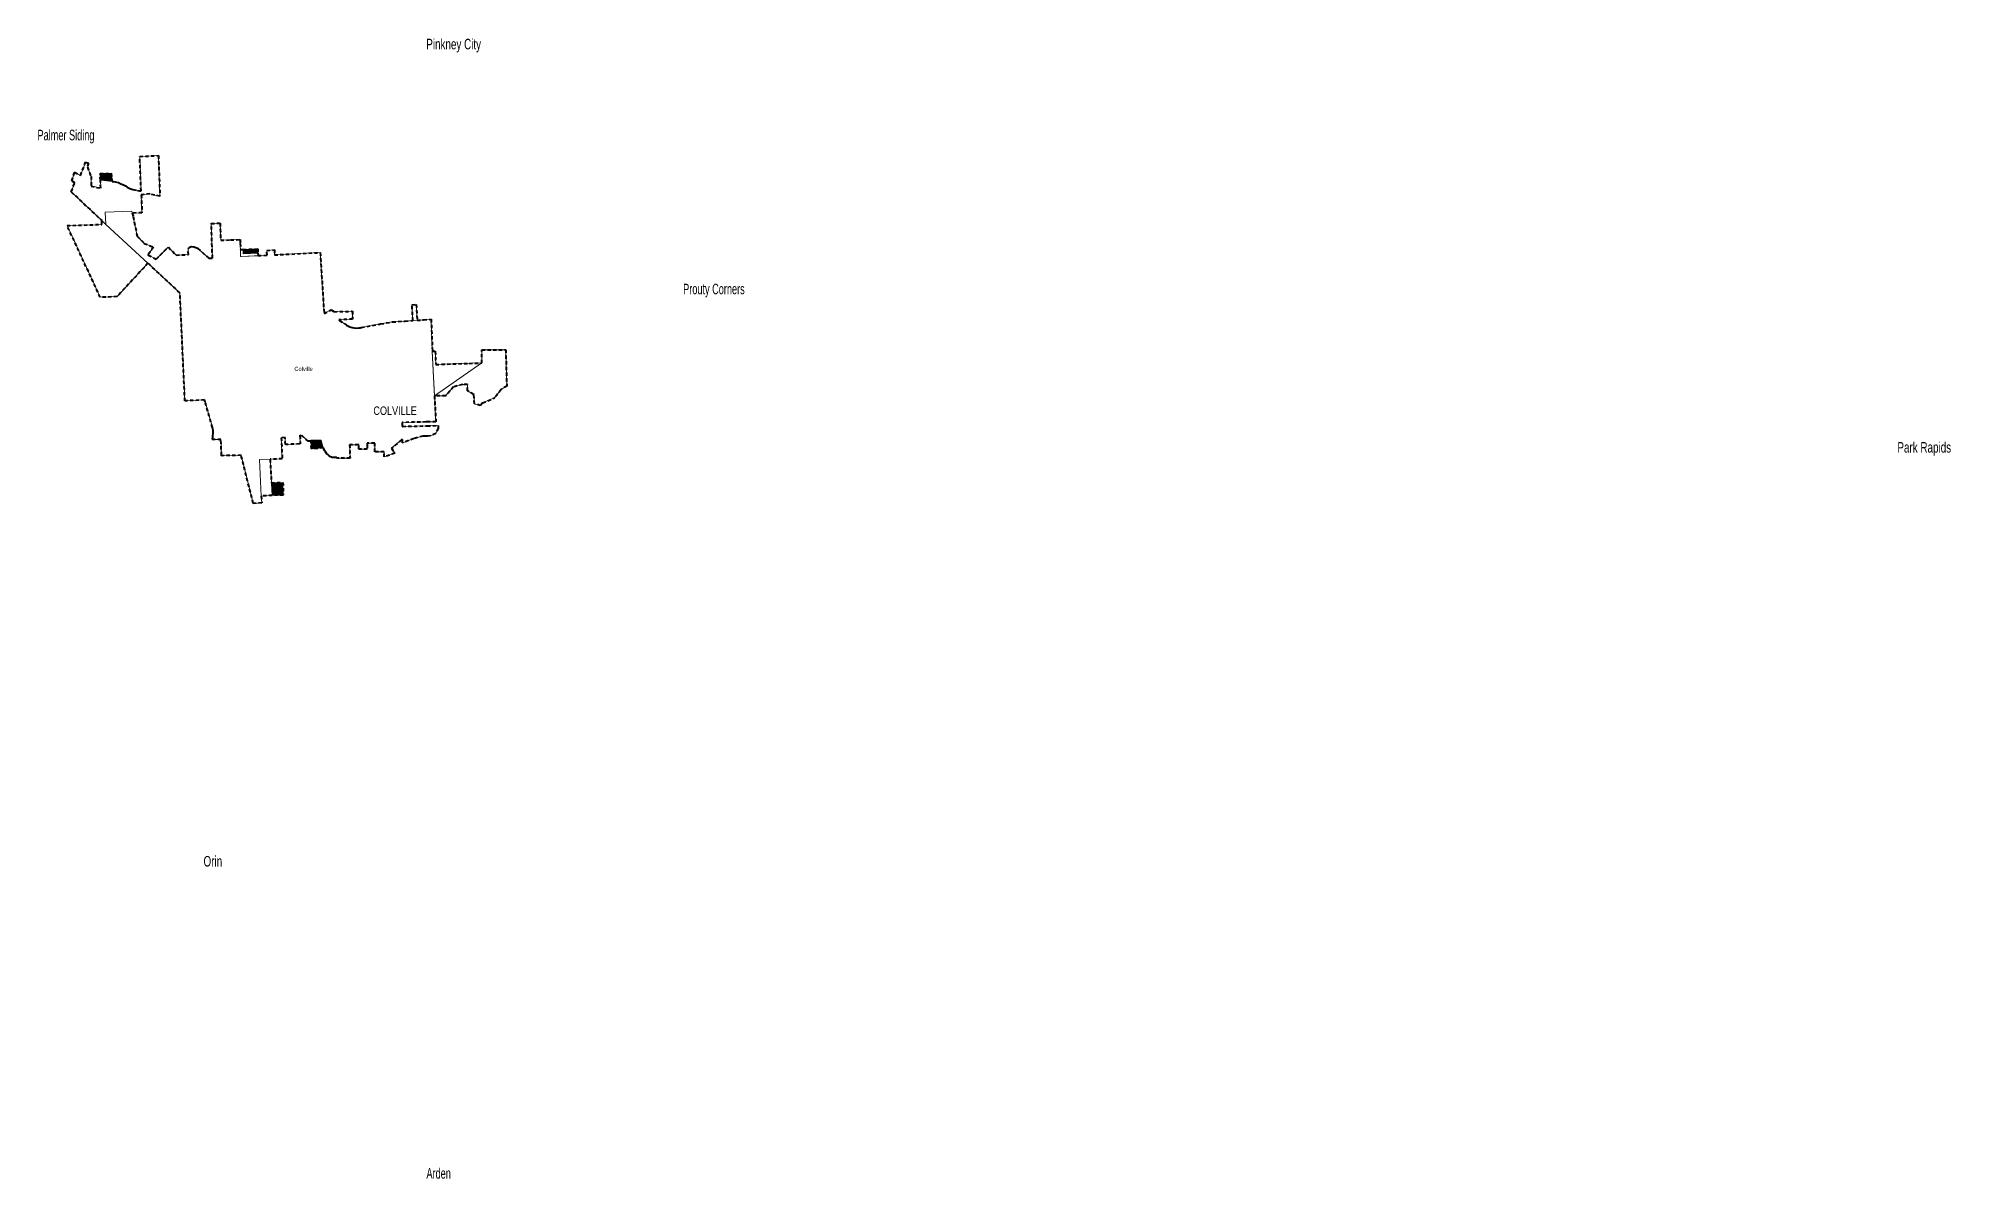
# Model space of a CAD drawing. Header units: feet. Extents: x -903180 to 1023491, y -707744 to 564635.
# Drawn here: x 748972 to 821632, y 365326 to 408657 of the extents above; entities that cross this region are included whole.
import ezdxf

# ---------------------------------------------------------------- set-up
doc = ezdxf.new("R2010")
doc.units = ezdxf.units.FT
doc.header["$LTSCALE"] = 80
doc.linetypes.add('SHORT_DASHED', pattern=[2.7, 1.5, -1.2])
doc.layers.add('13', color=7, linetype='SHORT_DASHED', lineweight=40)
doc.layers.add('58', color=7, linetype='Continuous', lineweight=13)
for name, color, linetype in [('14', 7, 'Continuous'), ('16', 7, 'Continuous'), ('36', 7, 'Continuous')]:
    doc.layers.add(name, color=color, linetype=linetype)

msp = doc.modelspace()

# ---------------------------------------------------------------- texts
at = {"layer": '14', "width": 0.8}
msp.add_text('COLVILLE', height=322.1, dxfattribs=at).set_placement((761704.88, 394346.19))
at = {"layer": '16'}
for s, width, p in [('Pinkney City', 0.7, (763713.89, 408235.88)), ('Palmer Siding', 0.65, (748942.99, 404779.06)), ('Prouty Corners', 0.65, (773473.01, 398930.8)), ('Park Rapids', 0.7, (819605.85, 392914.46)), ('Orin', 0.7, (755251.08, 377187.86)), ('Arden', 0.65, (763719.63, 365331.23))]:
    msp.add_text(s, height=400, dxfattribs=dict(at, width=width)).set_placement(p)
at = {"layer": '36'}
msp.add_text('Colville', height=157.5, dxfattribs=at).set_placement((758701.07, 396016.65))

# ---------------------------------------------------------------- hatches: boundary and pattern name
at = {"layer": '58'}
for points in [[(751764.49, 403371.1), (751782.85, 403217.01), (751465.07, 403254.95), (751334.74, 403261.07), (751323.59, 403513.68), (751746.19, 403526.89)], [(756753.84, 400629.99), (757309.59, 400651.7), (757317.91, 400494.86), (756758.33, 400472.05)], [(759801.9, 393099.99), (759351.2, 393051.48), (759332.24, 393390.29), (759694.79, 393381.7), (759714.8, 393381.23), (759759.25, 393234.81)], [(757828, 391767.97), (758269.02, 391783.35), (758280.33, 391303.45), (757853.46, 391288.67)]]:
    msp.add_hatch(color=256, dxfattribs=at).paths.add_polyline_path(points)

# ---------------------------------------------------------------- linework, layer by layer
at = {"layer": '13'}
for p, q in [((750225.22, 402819.86), (751382.33, 401733.93)), ((760209.64, 398267.94), (760908.93, 398284.05)), ((763945.8, 396762.06), (764056.17, 396762.37)), ((765850.36, 394804.53), (766309.32, 394989.96)), ((758930.93, 393557.01), (758910.9, 393574.93))]:
    msp.add_line(p, q, dxfattribs=at)
for points in [[(750977.6, 403033.83), (751344.34, 402962.3), (751334.74, 403261.07), (751323.59, 403513.68), (751746.19, 403526.89), (751782.85, 403217.01), (751897.01, 403202.92), (752014.49, 403170.86), (752113.26, 403130.9), (752207.76, 403084.63), (752283.12, 403048), (752349.75, 402997.02), (752453.28, 402947.01), (752567.72, 402905.2), (752737.26, 402870.84), (752813.13, 402856.39), (752878.44, 402858.04), (752826.01, 404170.24), (753535.49, 404197.54), (753596.86, 402661.27), (753405.11, 402700.64), (753208.65, 402742.96), (752978.92, 402719.57), (752934.47, 402710.52), (752884.51, 402706.17), (752911.64, 402026.96), (752541.96, 402012.73), (752573.7, 401889.03), (752731.04, 401134.04), (752995.86, 400863.08), (753350.11, 400715.12), (753155.26, 400450.76), (753140.52, 400430.76), (753160.52, 400420.23), (753454.02, 400266.19), (753914.05, 400719.79), (754212.58, 400420.46), (754674.65, 400436.93), (754666.66, 400660.51), (754752.27, 400731.63), (754775.86, 400751.22), (754792.27, 400748.65), (754864.87, 400737.27), (754884.98, 400734.12), (754904.87, 400729.27), (754922.64, 400724.93), (754959.24, 400711.81), (754994.26, 400694.94), (754995.08, 400694.44), (755019.52, 400679.61), (755035.08, 400666.11), (755452.81, 400303.74), (755589.5, 400306.17), (755546.35, 401622.34), (755881.34, 401629.49), (755902.23, 400982.45), (756279.27, 400993.44), (756642.3, 401007.72), (756645.87, 400862.25), (756652.47, 400625.85), (756753.84, 400629.99), (757309.59, 400651.7), (757317.91, 400494.86), (757320.64, 400397.52), (757662.98, 400413.24), (757652.85, 400594.77), (757943.93, 400612.74), (757952.34, 400427.15), (759684.36, 400515.01), (759831.24, 398200.16)], [(750225.22, 402819.86), (750358.09, 403165.99), (750244.94, 403233.98), (750354.02, 403569.7), (750576.59, 403441.2), (750770.47, 403946.27), (750885.82, 403906.55), (750836.38, 403754.38), (750977.6, 403404.83), (750977.6, 403033.83)], [(757137.75, 390986), (756678.42, 392812.65), (755954.08, 392798), (755934.17, 392797.6), (755933.44, 392817.6), (755911.88, 393414.04), (755600.72, 393407.09), (755583.2, 393406.7), (755587.77, 393426.64), (755590.8, 393439.84), (755595.38, 393459.82), (755598.58, 393479.84), (755610.24, 393552.97), (755615.62, 393650.53), (755610.78, 393748.1), (755598.88, 393824.64), (755596.25, 393841.55), (755589.66, 393864.64), (755309.84, 394844.69), (755288.69, 394915.85), (754541.71, 394879.15), (754354.26, 398983.78), (753138.52, 400110.88), (751965.3, 398839.12), (751329.92, 398814.76), (750066.79, 401538.37), (751389.89, 401583.1), (751382.33, 401733.93)], [(759831.24, 398200.16), (760100.72, 398335.69), (760209.64, 398267.94)], [(760908.93, 398284.05), (760912.12, 397986.05), (760416.61, 397958.99), (760387.95, 397957.42), (760416.61, 397937.71), (760664.61, 397767.22), (760688.3, 397750.94), (760704.61, 397742.55), (760736.65, 397726.08), (760814.85, 397693.9), (760895.98, 397670.07), (760979.16, 397654.85), (761063.47, 397648.41), (761148, 397650.81), (761211.81, 397659.36), (761231.8, 397662.04), (761251.81, 397665.81), (761926.91, 397793.06), (761948.39, 397797.11), (761966.91, 397801.34), (761979.41, 397804.2), (762431.81, 397881.27), (762869.8, 397909.36), (762889.8, 397910.64), (762909.8, 397911.88), (763206.42, 397930.39), (763170.16, 398532.88), (763334.83, 398543.34), (763371, 397942.21), (763569.3, 397956.78), (763589.3, 397958.14), (763609.3, 397960.57), (763898.45, 397980.63), (763945.8, 396762.06)], [(764056.17, 396762.37), (764076.41, 396262.78), (765348.72, 396304.7), (765819.42, 396321.5), (765824.72, 396821.47), (766732.72, 396818.92), (766770.17, 395443.43), (766552.45, 395312.61), (766309.32, 394989.96)], [(765850.36, 394804.53), (765767.25, 394698.15), (765550.73, 394772.71), (765514.25, 395119.8), (765278.49, 395267.11), (765274.34, 395505.08), (765096.34, 395505.08), (764747.64, 395411.64), (764447.16, 395065.99), (764020.11, 395065.99)], [(764020.11, 395065.99), (764082.69, 394086.29), (763744.01, 394081.65), (763724.01, 394079.34), (763704.01, 394078.95), (762812.64, 394061.55), (762792.57, 394061.16), (762793.01, 394037.62), (762794.96, 393932.47), (762795.35, 393911.17), (762815.33, 393911.56), (763708.19, 393928.99), (763728.19, 393930.89), (763748.19, 393931.45), (764165.25, 393943.03), (764165.25, 393838.62), (764077.84, 393634.66), (763876.78, 393547.04), (763760.72, 393544.55), (763740.72, 393544.12), (763720.72, 393543.85), (763588.84, 393539.22), (763237.53, 393446.77), (762824.86, 393291.57), (762805.31, 393284.22), (762805.1, 393304.05), (762804.21, 393390.05), (762803.95, 393414.77), (762778.01, 393394.15), (762391.96, 393087.34), (762514.47, 392894.66), (762114.61, 392752.35), (762112.85, 392940.29), (761760.02, 392945.04), (761752.91, 393275.16), (761463.5, 393279.06), (761462.49, 393204.07), (761471.72, 393039.98), (761155.43, 393043.37), (761152.31, 393188.26), (761151.88, 393208.26), (761131.84, 393208.53), (760799.54, 393213), (760818.28, 392703.87), (760335.94, 392706.3), (760303.14, 392725.74), (760285.12, 392733.04), (760264.05, 392732.91), (760151.65, 392732.22), (760131.67, 392732.1), (760111.65, 392742.72), (760080.7, 392759.14), (760024.98, 392796.08), (759973.41, 392838.64), (759926.58, 392886.36), (759885, 392938.72), (759849.11, 392995.13), (759819.32, 393054.99), (759803.41, 393097.63), (759351.2, 393051.48), (759335.39, 393344.7), (759333, 393345.26), (759312.85, 393345.73)], [(758910.9, 393574.93), (758911.93, 393554.9), (758926.95, 393262.74), (758927.97, 393242.89), (758903.89, 393242.02), (758363.26, 393222.67), (758349.91, 393482.35), (758204.29, 393477.13), (758244.28, 392676.65), (757781.09, 392658.72), (757828, 391767.97), (758269.02, 391783.35), (758280.33, 391303.45), (757853.46, 391288.67), (757445.31, 391265.5), (757464.77, 391007.33), (757137.75, 390986)], [(759312.85, 393345.73), (759224.72, 393347.82), (758981.96, 393565.02), (758954.33, 393536.07), (758930.93, 393557.01)]]:
    msp.add_lwpolyline(points, dxfattribs=at)
at = {"layer": '58'}
for points in [[(752541.96, 402012.73), (752522.92, 402087.39), (751519.62, 402052.5), (751539.47, 401582.44), (751382.4, 401733.86), (750225.22, 402819.86), (750358.09, 403165.99), (750244.94, 403233.98), (750354.02, 403569.7), (750576.59, 403441.2), (750770.47, 403946.27), (750885.82, 403906.55), (750836.38, 403754.38), (750977.6, 403404.83), (750977.6, 403033.83), (751344.34, 402978.54), (751334.74, 403261.07), (751465.07, 403254.95), (751465.07, 403254.95), (751897.01, 403202.92), (752014.49, 403170.86), (752113.26, 403130.9), (752207.76, 403084.63), (752283.12, 403048), (752349.75, 402997.02), (752453.28, 402947.01), (752567.72, 402905.2), (752737.26, 402870.84), (752813.13, 402856.39), (752878.44, 402858.04), (752826.01, 404170.24), (753535.49, 404197.54), (753596.86, 402661.27), (753405.11, 402700.64), (753208.65, 402742.96), (752978.92, 402719.57), (752884.51, 402706.17), (752911.64, 402026.96)], [(751764.49, 403371.1), (751782.85, 403217.01), (751465.07, 403254.95), (751334.74, 403261.07), (751323.59, 403513.68), (751746.19, 403526.89)], [(751329.92, 398814.76), (750066.79, 401538.37), (751142.44, 401573.6), (751389.89, 401583.1), (751382.42, 401726.6), (751382.4, 401733.86), (751539.47, 401582.44), (752978.37, 400257.37), (753138.52, 400110.88), (752968.15, 399923.23), (752949.66, 399903.24), (751965.3, 398839.12)], [(756652.53, 400625.96), (756753.84, 400629.99), (756758.33, 400472.05), (757317.91, 400494.86), (757320.6, 400395.2), (756659.88, 400360.14)], [(756753.84, 400629.99), (757309.59, 400651.7), (757317.91, 400494.86), (756758.33, 400472.05)], [(763334.83, 398543.34), (763371, 397942.21), (763206.42, 397930.39), (763170.16, 398532.88)], [(764056.17, 396762.37), (764076.41, 396262.78), (765819.42, 396321.5), (764020.11, 395065.99), (763932.79, 396763.78)], [(765818.94, 396320.47), (765824.72, 396821.47), (766732.72, 396818.92), (766770.17, 395443.43), (766675.83, 395392.66), (766552.45, 395312.61), (766309.32, 394989.96), (765850.36, 394804.53), (765767.25, 394698.15), (765550.73, 394772.71), (765514.25, 395119.8), (765278.49, 395267.11), (765274.34, 395505.08), (765096.34, 395505.08), (764747.64, 395411.64), (764447.16, 395065.99), (764020.11, 395065.99)], [(759801.9, 393099.99), (759351.2, 393051.48), (759332.24, 393390.29), (759694.79, 393381.7), (759714.8, 393381.23), (759759.25, 393234.81)], [(757445.31, 391265.5), (757381.85, 392649.89), (757781.09, 392658.72), (757853.46, 391288.67)], [(757828, 391767.97), (758269.02, 391783.35), (758280.33, 391303.45), (757853.46, 391288.67)]]:
    msp.add_lwpolyline(points, close=True, dxfattribs=at)
for points in [[(757137.75, 390986), (756678.42, 392812.65), (755954.08, 392798), (755934.17, 392797.6), (755933.44, 392817.6), (755911.88, 393414.04), (755600.72, 393407.09), (755583.2, 393406.7), (755587.77, 393426.64), (755590.8, 393439.84), (755595.38, 393459.82), (755598.58, 393479.84), (755610.24, 393552.97), (755615.62, 393650.53), (755610.78, 393748.1), (755598.88, 393824.64), (755596.25, 393841.55), (755589.66, 393864.64), (755309.84, 394844.69), (755288.69, 394915.85), (754541.71, 394879.15), (754354.26, 398983.78), (752978.37, 400257.37), (751539.47, 401582.44), (751519.62, 402052.5), (752522.92, 402087.39), (752573.7, 401889.03), (752731.04, 401134.04), (752995.86, 400863.08), (753350.11, 400715.12), (753155.26, 400450.76), (753140.52, 400430.76), (753160.52, 400420.23), (753454.02, 400266.19), (753913.4, 400715.37), (754212.58, 400420.46), (754674.65, 400436.93), (754666.66, 400660.51), (754752.27, 400731.63), (754775.86, 400751.22), (754792.27, 400748.65), (754864.87, 400737.27), (754884.98, 400734.12), (754904.87, 400729.27), (754922.64, 400724.93), (754959.24, 400711.81), (754994.26, 400694.94), (754995.08, 400694.44), (755019.52, 400679.61), (755035.08, 400666.11), (755452.81, 400303.74), (755589.5, 400306.17), (755546.35, 401622.34), (755881.34, 401629.49), (755902.23, 400982.45), (756642.3, 401007.72), (756659.42, 400376.49), (756659.88, 400360.14), (756679.98, 400361.21), (757662.98, 400413.24), (757652.85, 400594.77), (757943.93, 400612.74), (757952.34, 400427.15), (759684.36, 400515.01), (759831.24, 398200.16), (760100.72, 398335.69), (760209.64, 398267.94), (760908.93, 398284.05), (760912.12, 397986.05), (760416.61, 397958.99), (760387.95, 397957.42), (760416.61, 397937.71), (760664.61, 397767.22), (760688.3, 397750.94), (760704.61, 397742.55), (760736.65, 397726.08), (760814.85, 397693.9), (760895.98, 397670.07), (760979.16, 397654.85), (761063.47, 397648.41), (761148, 397650.81), (761211.81, 397659.36), (761231.8, 397662.04), (761251.81, 397665.81), (761926.91, 397793.06), (761948.39, 397797.11), (761966.91, 397801.34), (761979.41, 397804.2), (762431.81, 397881.27), (762869.8, 397909.36), (762889.8, 397910.64), (762909.8, 397911.88), (763569.3, 397956.78), (763589.3, 397958.14), (763609.3, 397960.57), (763898.45, 397980.63), (763932.99, 396759.62), (764072.24, 394086.15), (763744.01, 394081.65), (763724.01, 394079.34), (763704.01, 394078.95)], [(763704.01, 394078.95), (762812.64, 394061.55), (762792.57, 394061.16), (762793.01, 394037.62), (762794.96, 393932.47), (762795.35, 393911.17), (762815.33, 393911.56), (763708.19, 393928.99), (763728.19, 393930.89), (763748.19, 393931.45), (764165.25, 393943.03), (764165.25, 393838.62), (764077.84, 393634.66), (763876.78, 393547.04), (763760.72, 393544.55), (763740.72, 393544.12), (763720.72, 393543.85), (763588.84, 393539.22), (763237.53, 393446.77), (762824.86, 393291.57), (762805.31, 393284.22), (762805.1, 393304.05), (762804.21, 393390.05), (762803.95, 393414.77), (762778.01, 393394.15), (762391.96, 393087.34), (762514.47, 392894.66), (762114.61, 392752.35), (762112.85, 392940.29), (761760.02, 392945.04), (761752.91, 393275.16), (761463.5, 393279.06), (761462.49, 393204.07), (761471.72, 393039.98), (761155.43, 393043.37), (761152.31, 393188.26), (761151.88, 393208.26), (761131.84, 393208.53), (760799.54, 393213), (760818.28, 392703.87), (760335.94, 392707.51), (760300.71, 392725.74), (760285.12, 392733.04), (760264.05, 392732.91), (760151.65, 392732.22), (760131.67, 392732.1), (760111.65, 392742.72), (760080.7, 392759.14), (760024.98, 392796.08), (759973.41, 392838.64), (759926.58, 392886.36), (759885, 392938.72), (759849.11, 392995.13), (759819.32, 393054.99), (759803.41, 393097.63), (759795.92, 393117.71), (759789.79, 393137.63), (759720.95, 393361.26), (759714.8, 393381.23), (759694.79, 393381.7), (759352.23, 393389.81), (759332.24, 393390.29), (759332.57, 393370.85), (759332.66, 393365.26), (759333, 393345.26), (759312.85, 393345.73), (759224.72, 393347.82), (758981.96, 393565.02), (758954.33, 393536.07), (758930.93, 393557.01), (758910.9, 393574.93), (758911.93, 393554.9), (758926.95, 393262.74), (758927.97, 393242.89), (758903.89, 393242.02), (758363.26, 393222.67), (758349.91, 393482.35), (758204.29, 393477.13), (758244.28, 392676.65), (757381.85, 392649.89), (757445.31, 391265.5), (757464.77, 391007.33), (757137.75, 390986)]]:
    msp.add_lwpolyline(points, dxfattribs=at)

msp.set_redraw_order([(e.dxf.handle, doc.entitydb.next_handle()) for e in msp.query("TEXT MTEXT ATTDEF DIMENSION ARC_DIMENSION")])  # texts and dimensions are drawn at this point

doc.saveas('drawing.dxf')
